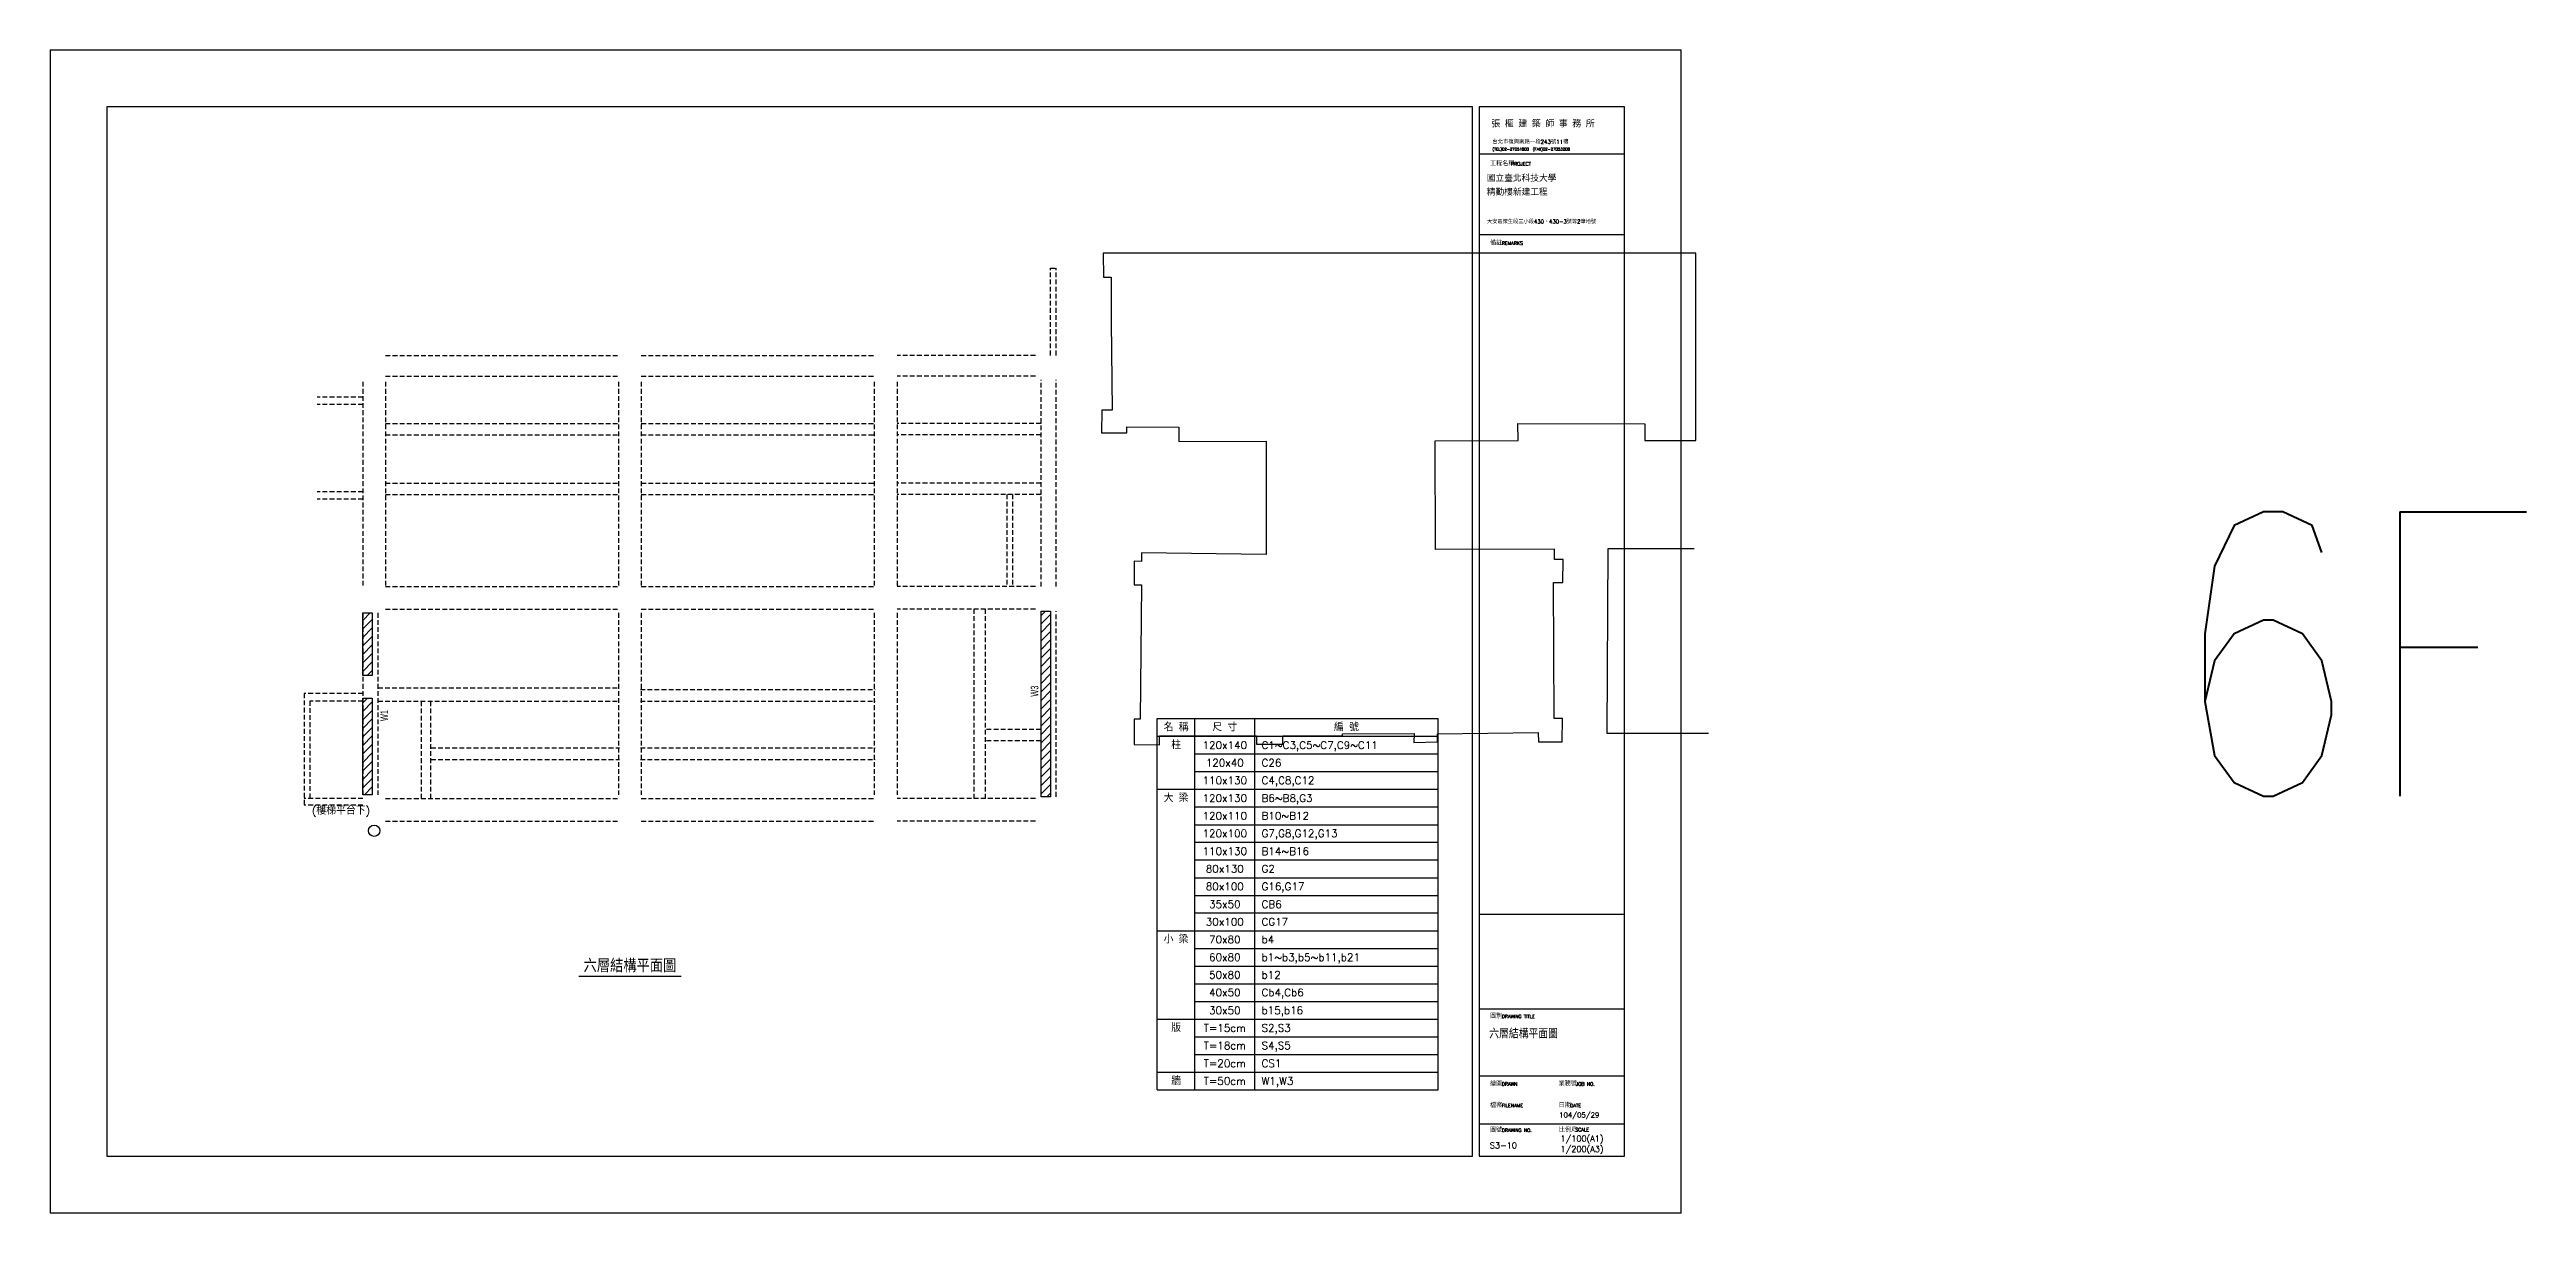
# Model space of a CAD drawing. Header units: millimetres. Extents: x -6716 to 14417, y -6142 to 137521.
# Drawn here: x -2 to 13072, y 61398 to 67543 of the extents above; entities that cross this region are included whole.
import ezdxf
from ezdxf.enums import TextEntityAlignment as Align

# ---------------------------------------------------------------- set-up
doc = ezdxf.new("R2010")
doc.units = ezdxf.units.MM
doc.header["$LTSCALE"] = 100
doc.linetypes.add('HIDDEN', pattern=[0.375, 0.25, -0.125])
for name, color, linetype in [('0-BEAM01', 4, 'HIDDEN'), ('0-BEAM02', 241, 'HIDDEN'), ('0-HATCH', 9, 'Continuous'), ('0-NOTES', 7, 'Continuous'), ('0-TEXT01', 4, 'Continuous'), ('0-TEXTN', 4, 'Continuous'), ('0-TEXTW', 3, 'Continuous'), ('0-WALL', 7, 'HIDDEN'), ('0-施工圖框$0$TEXT-圖框', 3, 'Continuous'), ('0-施工圖框$0$圖框', 7, 'Continuous'), ('CTEXT', 7, 'Continuous'), ('TEXT-標題', 3, 'Continuous'), ('TITLE', 7, 'Continuous')]:
    doc.layers.add(name, color=color, linetype=linetype)
doc.layers.add('RA-Floor-Origin', color=3, linetype='Continuous', lineweight=30)
doc.layers.add('RA-Floor.BoundingBox', color=55, linetype='Continuous', lineweight=20)
doc.layers.add('鄰房', color=2, linetype='Continuous', plot=False)
doc.styles.add('0-施工圖框$0$TXT', font='romans.shx', dxfattribs={"bigfont": 'chineset.shx'})
doc.styles.add('3-AUCAD', font='aucad.shx', dxfattribs={"width": 0.67, "height": 30, "bigfont": 'single.shx'})
doc.styles.add('CHINA', font='romans.shx', dxfattribs={"width": 0.8, "bigfont": 'china.shx'})

msp = doc.modelspace()

# ---------------------------------------------------------------- texts
at = {"color": 2, "lineweight": 25, "style": 'CHINA', "width": 0.8}
msp.add_text('6F', height=1500, dxfattribs=at).set_placement((13123, 63601), align=Align.RIGHT)
at = {"layer": '0-TEXT01', "style": '0-施工圖框$0$TXT'}
msp.add_text('(樓梯平台下)', height=40, dxfattribs=at).set_placement((1382, 63504))
at = {"layer": '0-TEXTN', "style": '0-施工圖框$0$TXT'}
for s, p in [('名 稱', (5944, 63964)), ('尺 寸', (6201, 63964)), ('編 號', (6843, 63964)), ('柱', (5944, 63870)), ('120x140', (6201, 63870)), ('110x130', (6201, 63684)), ('120x40', (6201, 63777)), ('大 梁', (5944, 63590)), ('120x130', (6201, 63590)), ('120x110', (6201, 63497)), ('120x100', (6201, 63404)), ('110x130', (6201, 63310)), ('80x130', (6201, 63217)), ('80x100', (6201, 63124)), ('35x50', (6201, 63030)), ('30x100', (6201, 62937)), ('小 梁', (5944, 62844)), ('70x80', (6201, 62844)), ('60x80', (6201, 62750)), ('50x80', (6201, 62657)), ('40x50', (6201, 62564)), ('版', (5944, 62377)), ('T=15cm', (6201, 62377)), ('30x50', (6201, 62470)), ('T=18cm', (6201, 62284)), ('牆', (5944, 62097)), ('T=20cm', (6201, 62190)), ('T=50cm', (6201, 62097))]:
    msp.add_text(s, height=40, dxfattribs=at).set_placement(p, align=Align.MIDDLE_CENTER)
for s, p in [('C1~C3,C5~C7,C9~C11', (6395, 63850)), ('C26', (6395, 63757)), ('C4,C8,C12', (6395, 63664)), ('B6~B8,G3', (6395, 63570)), ('G7,G8,G12,G13', (6395, 63384)), ('B10~B12', (6395, 63477)), ('B14~B16', (6395, 63290)), ('G2', (6395, 63197)), ('G16,G17', (6395, 63104)), ('CB6', (6395, 63010)), ('CG17', (6395, 62917)), ('b4', (6395, 62824)), ('b1~b3,b5~b11,b21', (6395, 62730)), ('b12', (6395, 62637)), ('Cb4,Cb6', (6395, 62544)), ('S2,S3', (6395, 62357)), ('b15,b16', (6395, 62450)), ('S4,S5', (6395, 62264)), ('W1,W3', (6395, 62077)), ('CS1', (6395, 62170))]:
    msp.add_text(s, height=40, dxfattribs=at).set_placement(p)
at = {"layer": '0-TEXTW', "style": '3-AUCAD', "width": 0.67}
for s, p in [('W3', (5217, 64126)), ('W1', (1784, 63997))]:
    msp.add_text(s, height=40, rotation=90, dxfattribs=at).set_placement(p)
at = {"layer": '0-施工圖框$0$TEXT-圖框', "color": 3, "style": '0-施工圖框$0$TXT'}
msp.add_text('104/05/29', height=26.9, dxfattribs=at).set_placement((7966, 61904))
at = {"layer": '0-施工圖框$0$圖框', "color": 4, "style": '0-施工圖框$0$TXT'}
for s, height, p in [('張 樞 建 築 師 事 務 所', 35, (7608, 67132)), ('工程名稱', 24, (7601, 66929)), ('台北市復興南路一段243號11樓', 21, (7613, 67045)), ('(TEL)02-27051800  (FAX)02-27053208', 14.7, (7614, 67009)), ('PROJECT', 18, (7712, 66930)), ('備註', 24, (7601, 66510)), ('REMARKS', 18, (7663, 66511)), ('圖別', 24, (7601, 62428)), ('DRAWING TITLE', 18, (7663, 62429)), ('繪圖', 24, (7601, 62071)), ('檔案', 24, (7601, 61957)), ('DRAWN', 18, (7663, 62072)), ('FILENAME', 18, (7663, 61958)), ('業務號', 24, (7963, 62071)), ('日期', 24, (7963, 61957)), ('DATE', 18, (8025, 61958)), ('JOB NO.', 18, (8054, 62072)), ('圖號', 24, (7601, 61827)), ('DRAWING NO.', 18, (7663, 61828)), ('比例尺', 24, (7964, 61827)), ('SCALE', 18, (8051, 61831))]:
    msp.add_text(s, height=height, dxfattribs=at).set_placement(p)
at = {"layer": '0-施工圖框$0$圖框', "color": 3, "style": '0-施工圖框$0$TXT'}
for s, height, p in [('精勤樓新建工程', 34, (7584, 66772)), ('國立臺北科技大學', 34, (7584, 66845)), ('大安區懷生段三小段430、430-3號等2筆地號', 20.41, (7585, 66624))]:
    msp.add_text(s, height=height, dxfattribs=at).set_placement(p)
at = {"layer": 'CTEXT', "style": '0-施工圖框$0$TXT'}
msp.add_text('六層結構平面圖', height=70, dxfattribs=at).set_placement((3061, 62671), align=Align.CENTER)
at = {"layer": 'TEXT-標題', "ltscale": 200, "style": '0-施工圖框$0$TXT'}
for s, height, p in [('六層結構平面圖', 45, (7597, 62322)), ('S3-10', 31.5, (7600, 61741)), ('1/100(A1)', 31.5, (7973, 61777)), ('1/200(A3)', 31.5, (7973, 61722))]:
    msp.add_text(s, height=height, dxfattribs=at).set_placement(p)

# ---------------------------------------------------------------- hatches: boundary and pattern name
at = {"layer": '0-HATCH'}
h = msp.add_hatch(dxfattribs=at)
h.set_pattern_fill('ANSI31', color=256, scale=10, style=0)
h.set_pattern_definition([(45, (2e-06, -37701.005), (-22.45064, 22.45064), [])])
h.paths.add_polyline_path([(1701, 64238), (1651, 64238), (1651, 64568), (1701, 64568)])
h = msp.add_hatch(dxfattribs=at)
h.set_pattern_fill('ANSI31', color=256, scale=10, style=0)
h.set_pattern_definition([(45, (-30, -38456.005), (-22.45064, 22.45064), [])])
h.paths.add_polyline_path([(5281, 63598), (5231, 63598), (5231, 64578), (5281, 64578)])
h = msp.add_hatch(dxfattribs=at)
h.set_pattern_fill('ANSI31', color=256, scale=10, style=0)
h.set_pattern_definition([(45, (0.0002, -38451.005), (-22.45064, 22.45064), [])])
h.paths.add_polyline_path([(1701, 63608), (1651, 63608), (1651, 64118), (1701, 64118)])

# ---------------------------------------------------------------- linework, layer by layer
at = {"layer": '0-BEAM01'}
for p, q in [((5281, 65928), (5281, 66388)), ((5281, 66388), (5311, 66388)), ((5311, 65928), (5311, 66388)), ((1771, 65928), (3001, 65928)), ((3121, 65928), (4351, 65928)), ((5201, 65928), (4471, 65928)), ((1651, 65788), (1651, 64708)), ((1771, 65818), (3001, 65818)), ((1771, 65788), (1771, 64708)), ((3001, 65788), (3001, 64708)), ((3121, 65818), (4351, 65818)), ((3121, 65788), (3121, 64708)), ((4351, 65788), (4351, 64708)), ((5201, 65818), (4471, 65818)), ((4471, 65788), (4471, 64708)), ((5231, 64708), (5231, 65798)), ((5311, 64708), (5311, 65798)), ((1771, 64708), (3001, 64708)), ((1771, 64588), (3001, 64588)), ((3121, 64708), (4351, 64708)), ((3121, 64588), (4351, 64588)), ((5201, 64708), (4471, 64708)), ((5201, 64588), (4471, 64588)), ((1651, 64568), (1651, 63608)), ((1731, 64568), (1731, 63608)), ((3001, 64568), (3001, 63608)), ((3121, 64568), (3121, 63608)), ((4351, 64568), (4351, 63608)), ((4471, 64568), (4471, 63608)), ((5231, 63598), (5231, 64578)), ((5311, 63598), (5311, 64578)), ((1651, 63588), (1341, 63588)), ((1651, 63553), (1341, 63553)), ((1771, 63588), (3001, 63588)), ((3121, 63588), (4351, 63588)), ((5201, 63588), (4471, 63588)), ((1771, 63468), (3001, 63468)), ((3121, 63468), (4351, 63468)), ((5201, 63468), (4471, 63468))]:
    msp.add_line(p, q, dxfattribs=at)
at = {"layer": '0-BEAM02'}
for p, q in [((1651, 65708), (1411, 65708)), ((1651, 65668), (1411, 65668)), ((1771, 65568), (3001, 65568)), ((1771, 65508), (3001, 65508)), ((3121, 65568), (4351, 65568)), ((3121, 65508), (4351, 65508)), ((5231, 65568), (4471, 65568)), ((5231, 65508), (4471, 65508)), ((1771, 65253), (3001, 65253)), ((3121, 65253), (4351, 65253)), ((5231, 65253), (4471, 65253)), ((1651, 65208), (1411, 65208)), ((1651, 65168), (1411, 65168)), ((1771, 65193), (3001, 65193)), ((3121, 65193), (4351, 65193)), ((5231, 65193), (4471, 65193)), ((5051, 65193), (5051, 64708)), ((5081, 65193), (5081, 64708)), ((4876, 64588), (4876, 63588)), ((4936, 64588), (4936, 63588)), ((1651, 64143), (1341, 64143)), ((1341, 64143), (1341, 63553)), ((1371, 64103), (1371, 63588)), ((1651, 64103), (1371, 64103)), ((1731, 64173), (3006, 64173)), ((1731, 64103), (3006, 64103)), ((1961, 63588), (1961, 64103)), ((2011, 63588), (2011, 64103)), ((3116, 64163), (4356, 64163)), ((3116, 64103), (4356, 64103)), ((5231, 63953), (4936, 63953)), ((2011, 63855), (3006, 63855)), ((3116, 63855), (4356, 63855)), ((5231, 63893), (4936, 63893)), ((2011, 63795), (3006, 63795)), ((3116, 63795), (4356, 63795))]:
    msp.add_line(p, q, dxfattribs=at)
at = {"layer": '0-NOTES'}
for p, q in [((5844, 62050), (5844, 64010)), ((5844, 64010), (7328, 64010)), ((6043, 62050), (6043, 64010)), ((6359, 62050), (6359, 64010)), ((7328, 62050), (7328, 64010)), ((5844, 63917), (7328, 63917)), ((5844, 63637), (7328, 63637)), ((5844, 62890), (7328, 62890)), ((5844, 62424), (7328, 62424)), ((5844, 62144), (7328, 62144)), ((5844, 62050), (7328, 62050))]:
    msp.add_line(p, q, dxfattribs=at)
at = {"layer": '0-NOTES', "color": 3}
for p, q in [((6043, 63824), (7328, 63824)), ((6043, 63730), (7328, 63730)), ((6043, 63544), (7328, 63544)), ((6043, 63450), (7328, 63450)), ((6043, 63357), (7328, 63357)), ((6043, 63264), (7328, 63264)), ((6043, 63170), (7328, 63170)), ((6043, 63077), (7328, 63077)), ((6043, 62984), (7328, 62984)), ((6043, 62797), (7328, 62797)), ((6043, 62704), (7328, 62704)), ((6043, 62610), (7328, 62610)), ((6043, 62517), (7328, 62517)), ((6043, 62330), (7328, 62330)), ((6043, 62237), (7328, 62237))]:
    msp.add_line(p, q, dxfattribs=at)
at = {"layer": '0-WALL', "color": 40, "linetype": 'Continuous'}
for points in [[(1701, 64238), (1651, 64238), (1651, 64568), (1701, 64568)], [(5281, 63598), (5231, 63598), (5231, 64578), (5281, 64578)], [(1701, 63608), (1651, 63608), (1651, 64118), (1701, 64118)]]:
    msp.add_lwpolyline(points, close=True, dxfattribs=at)
at = {"layer": '0-施工圖框$0$圖框', "color": 1}
for p, q in [((8310, 67240), (7544, 67240)), ((7544, 67240), (7544, 62976)), ((8310, 62976), (8310, 67240)), ((8310, 66990), (7544, 66990)), ((8310, 66565), (7544, 66565)), ((7544, 62976), (7544, 61700)), ((8310, 62976), (7544, 62976)), ((8310, 61700), (8310, 62976)), ((8310, 62476), (7544, 62476)), ((8310, 62123), (7544, 62123)), ((8310, 61869), (7544, 61869)), ((7544, 61700), (8310, 61700))]:
    msp.add_line(p, q, dxfattribs=at)
at = {"layer": 'Defpoints'}
for points in [[(0, 61400), (8610, 61400), (8610, 67540), (0, 67540)], [(300, 61700), (7508, 61700), (7508, 67240), (300, 67240)]]:
    msp.add_lwpolyline(points, close=True, dxfattribs=at)
at = {"layer": 'RA-Floor-Origin'}
msp.add_circle((1711, 63418), 30, dxfattribs=at)
at = {"layer": 'RA-Floor.BoundingBox', "const_width": 5}
msp.add_lwpolyline([(0, 67540), (8610, 67540), (8610, 61400), (0, 61400)], close=True, dxfattribs=at)
at = {"layer": 'TITLE', "color": 1}
msp.add_line((2791, 62651), (3331, 62651), dxfattribs=at)
at = {"layer": '鄰房', "color": 8}
for p, q in [((5559, 66467), (5560, 66340)), ((8687, 66467), (5559, 66467)), ((8687, 65479), (8687, 66467)), ((5560, 66340), (5602, 66340)), ((5602, 66340), (5601, 66105)), ((5601, 66105), (5606, 65638)), ((5552, 65639), (5551, 65519)), ((5606, 65638), (5552, 65639)), ((5551, 65519), (5684, 65518)), ((5684, 65518), (5684, 65551)), ((5684, 65551), (5958, 65549)), ((5958, 65549), (5958, 65473)), ((7749, 65478), (7748, 65568)), ((7748, 65568), (8418, 65567)), ((8418, 65567), (8419, 65479)), ((5958, 65473), (6419, 65474)), ((6419, 65474), (6419, 64877)), ((7312, 65476), (7749, 65478)), ((7314, 64903), (7312, 65476)), ((8419, 65479), (8687, 65479)), ((6419, 64877), (5762, 64886)), ((5762, 64886), (5762, 64840)), ((7941, 64905), (7314, 64903)), ((7941, 64851), (7941, 64905)), ((7987, 64851), (7941, 64851)), ((7985, 64728), (7987, 64851)), ((8223, 64906), (8218, 63934)), ((8679, 64907), (8223, 64906)), ((5762, 64840), (5723, 64841)), ((5723, 64841), (5723, 64716)), ((7940, 64010), (7936, 64729)), ((7936, 64729), (7985, 64728)), ((5723, 64716), (5761, 64716)), ((5761, 64716), (5754, 64008)), ((5754, 64008), (5722, 64008)), ((5722, 64008), (5723, 63874)), ((7324, 63929), (7855, 63937)), ((7855, 63937), (7856, 63888)), ((7983, 64010), (7940, 64010)), ((7982, 63887), (7983, 64010)), ((8218, 63934), (8755, 63933)), ((5723, 63874), (5857, 63872)), ((5857, 63872), (5857, 63919)), ((5857, 63919), (6369, 63919)), ((6369, 63919), (6368, 63875)), ((6368, 63875), (6508, 63875)), ((6508, 63875), (6508, 63920)), ((6508, 63920), (6823, 63920)), ((6823, 63929), (7201, 63932)), ((6823, 63920), (6823, 63929)), ((7201, 63932), (7199, 63884)), ((7199, 63884), (7324, 63887)), ((7324, 63887), (7324, 63929)), ((7856, 63888), (7982, 63887))]:
    msp.add_line(p, q, dxfattribs=at)

msp.set_redraw_order([(e.dxf.handle, doc.entitydb.next_handle()) for e in msp.query("TEXT MTEXT ATTDEF DIMENSION ARC_DIMENSION")])  # texts and dimensions are drawn at this point

doc.saveas('drawing.dxf')
